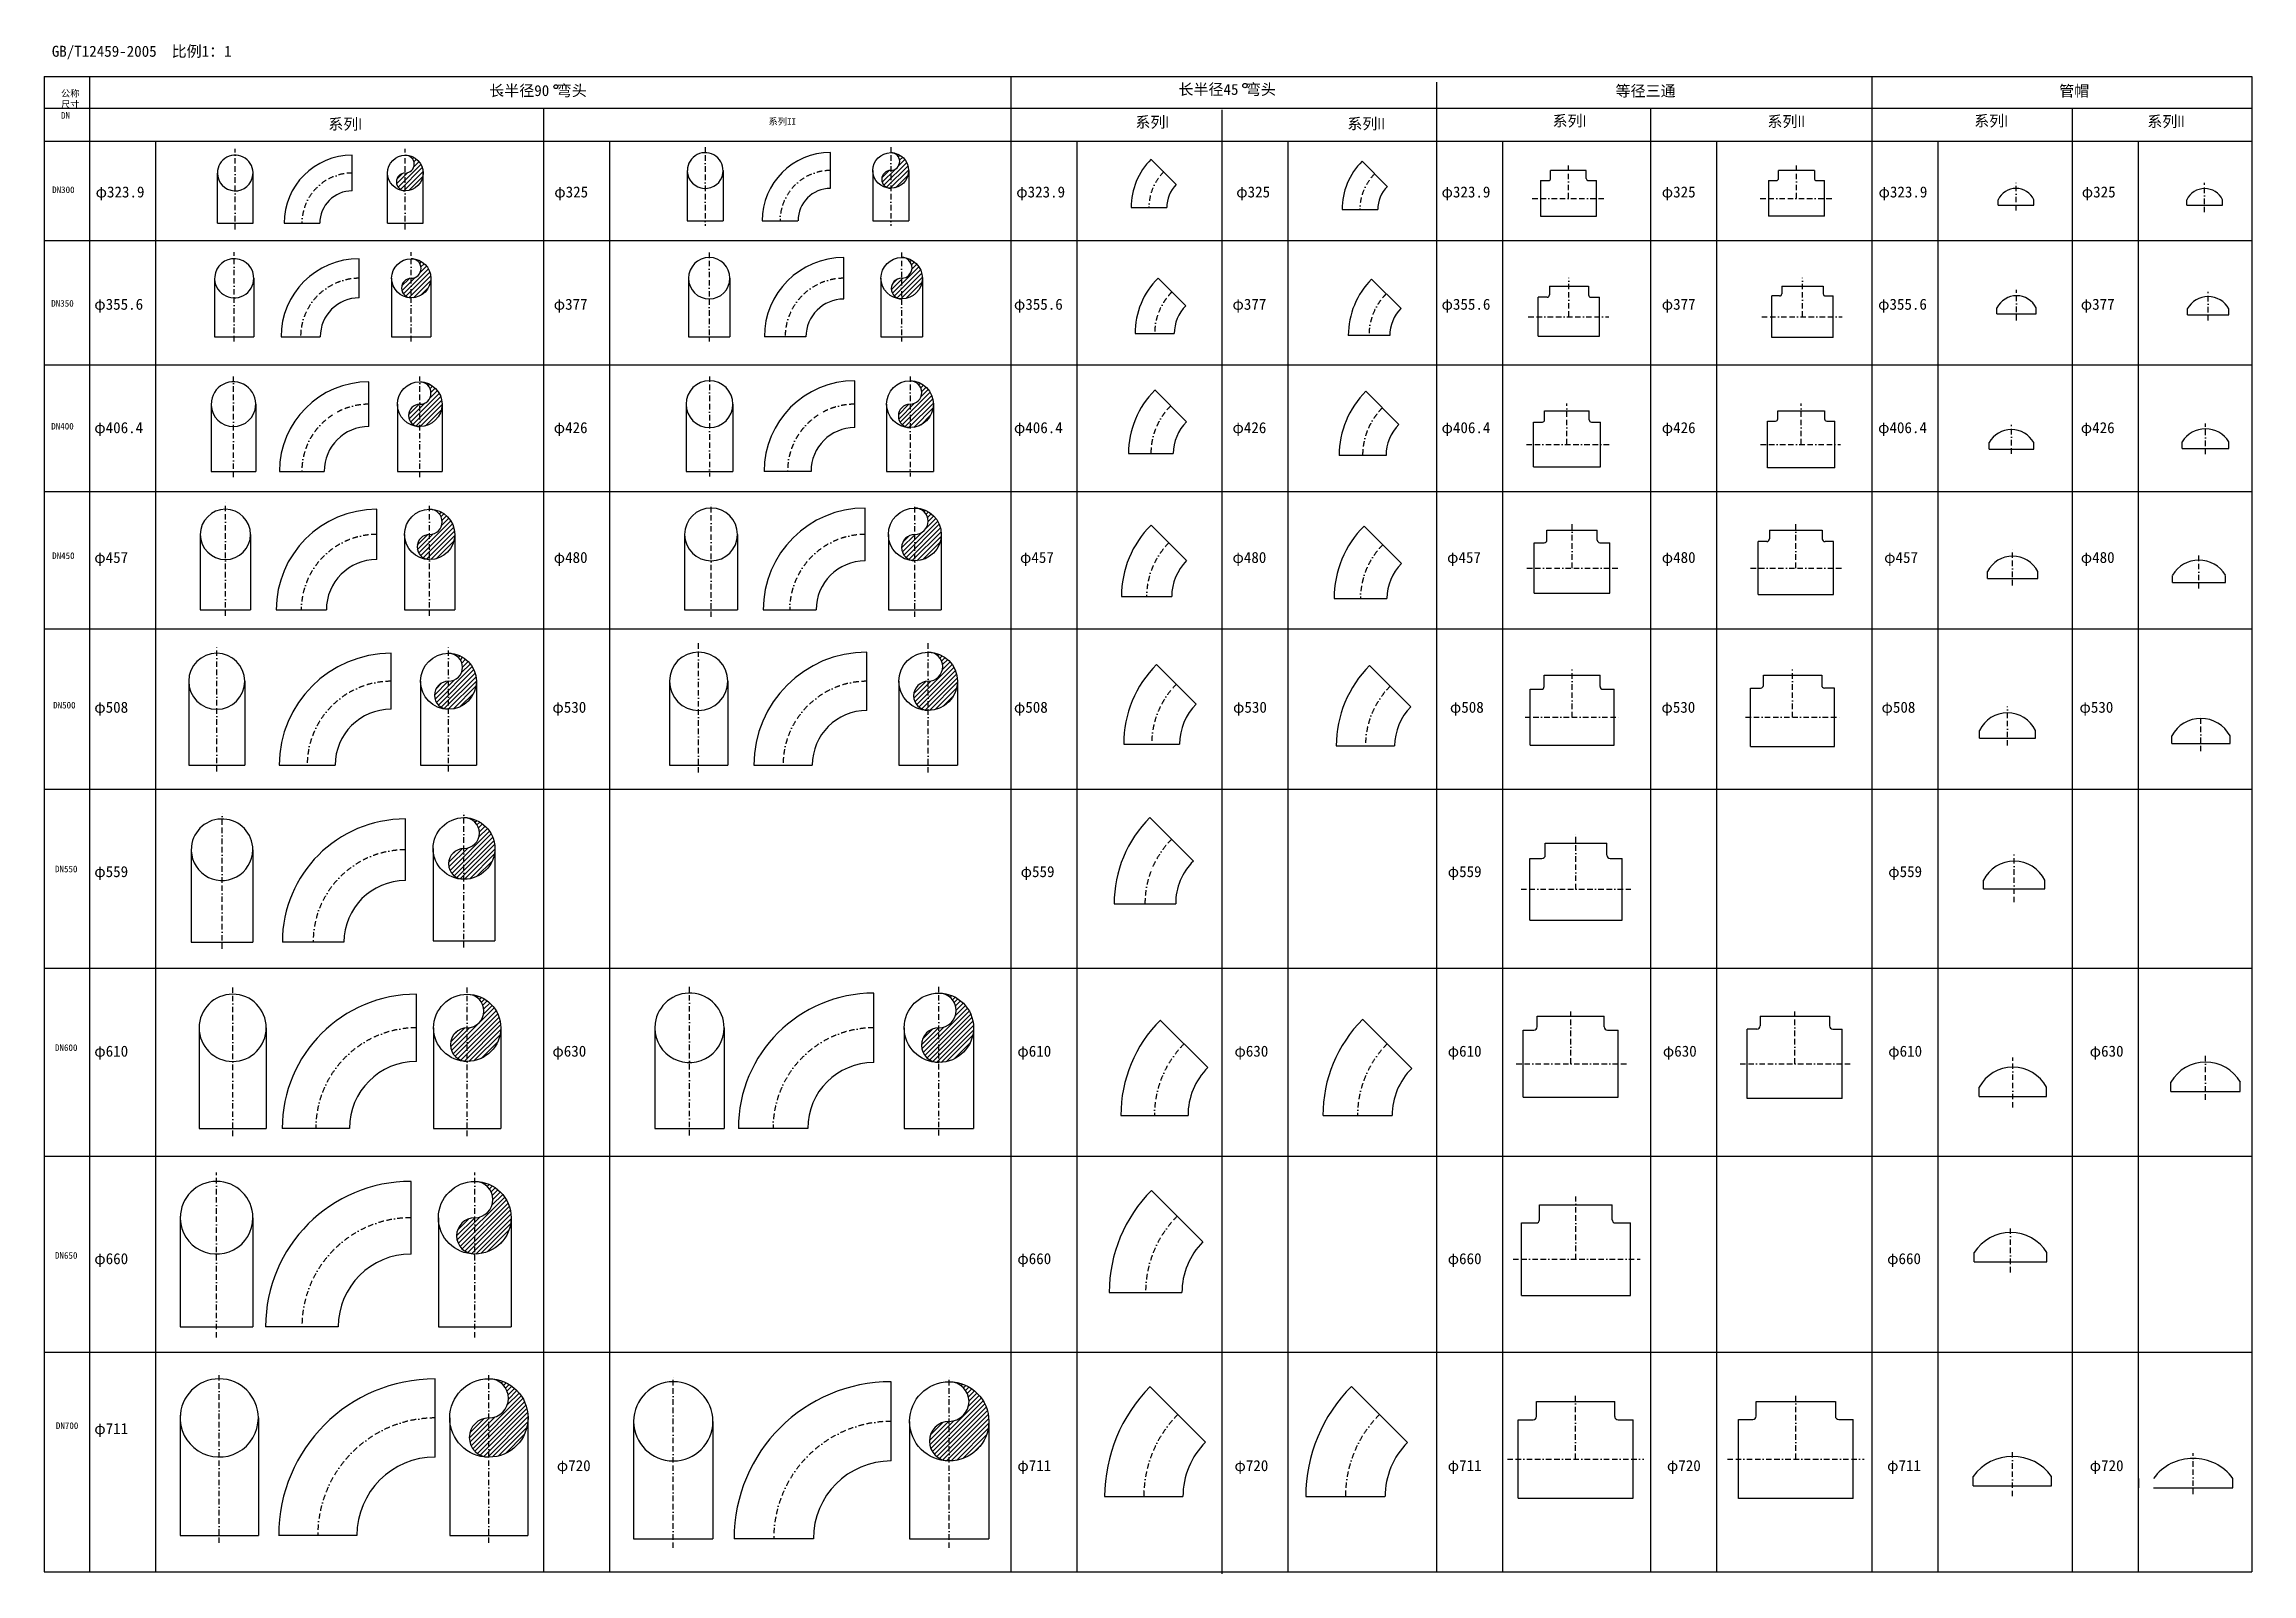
# Model space of a CAD drawing. Header units: inches. Extents: x -2812 to 39570, y -19532 to 26612.
# Drawn here: x 19518 to 39570, y 12716 to 26612 of the extents above; entities that cross this region are included whole.
import ezdxf

# ---------------------------------------------------------------- set-up
doc = ezdxf.new("R2010")
doc.units = ezdxf.units.IN
doc.header["$MEASUREMENT"] = 0
doc.linetypes.add('BORDER2', pattern=[0.875, 0.25, -0.125, 0.25, -0.125, 0, -0.125])
doc.layers.add('图层2', color=3, linetype='BORDER2')

msp = doc.modelspace()

# ---------------------------------------------------------------- texts
at = {"attachment_point": 1}
for s, insert, char_height, width in [('GB/T12459-2005  {\\fSimSun|b0|i0|c134|p54;比例1：1}', (19587, 26597), 100, 2227.39), ('{\\fSimSun|b0|i0|c134|p54;公称尺寸}  DN', (19671, 26194), 60, 241.97), ('{\\fSimSun|b0|i0|c134|p54;\\H1.667x;长半径90 弯头}', (23560, 26240), 60, 1187.21), ('{\\fSimSun|b0|i0|c134|p54;长半径45 弯头}', (29820, 26251), 100, 1122.06), ('{\\fSimSun|b0|i0|c134|p54;\\H1.667x;等径三通}', (33790, 26237), 60, 656.7), ('{\\fSimSun|b0|i0|c134|p54;管帽}', (37820, 26237), 100, 656.7), ('{\\fSimSun|b0|i0|c134|p54;\\H1.667x;系列\\Ftxt.shx|c0;I}', (22098, 25936), 60, 656.7), ('{\\fSimSun|b0|i0|c134|p54;系列}II', (26097, 25939), 60, 656.7), ('{\\fSimSun|b0|i0|c134|p54;\\H1.667x;系列\\Ftxt.shx|c0;I}', (29429, 25954), 60, 656.7), ('{\\fSimSun|b0|i0|c134|p54;\\H1.667x;系列\\Ftxt.shx|c0;II}', (31354, 25939), 60, 656.7), ('{\\fSimSun|b0|i0|c134|p54;\\H1.667x;系列\\Ftxt.shx|c0;I}', (33218, 25965), 60, 656.7), ('{\\fSimSun|b0|i0|c134|p54;\\H1.667x;系列\\Ftxt.shx|c0;II}', (35170, 25960), 60, 656.7), ('{\\fSimSun|b0|i0|c134|p54;\\H1.667x;系列\\Ftxt.shx|c0;I}', (37048, 25965), 60, 656.7), ('{\\fSimSun|b0|i0|c134|p54;\\H1.667x;系列\\Ftxt.shx|c0;II}', (38620, 25960), 60, 656.7), ('DN300', (19590, 25319), 60, 656.7), ('{\\fSimSun|b0|i0|c134|p54;φ323.9}', (19985, 25319), 100, 656.7), ('{\\fSimSun|b0|i0|c134|p54;φ325}', (24151, 25319), 100, 656.7), ('{\\fSimSun|b0|i0|c134|p54;φ323.9}', (28347, 25319), 100, 656.7), ('{\\fSimSun|b0|i0|c134|p54;φ325}', (30345, 25319), 100, 656.7), ('{\\fSimSun|b0|i0|c134|p54;φ323.9}', (32210, 25319), 100, 656.7), ('{\\fSimSun|b0|i0|c134|p54;φ325}', (34210, 25319), 100, 656.7), ('{\\fSimSun|b0|i0|c134|p54;φ323.9}', (36179, 25319), 100, 656.7), ('{\\fSimSun|b0|i0|c134|p54;\\H1.667x;φ325}', (38025, 25319), 60, 656.7), ('DN350', (19582, 24287), 60, 656.7), ('{\\fSimSun|b0|i0|c134|p54;φ355.6}', (19973, 24299), 100, 656.7), ('{\\fSimSun|b0|i0|c134|p54;φ377}', (24146, 24299), 100, 656.7), ('{\\fSimSun|b0|i0|c134|p54;φ355.6}', (28326, 24299), 100, 656.7), ('{\\fSimSun|b0|i0|c134|p54;φ377}', (30311, 24299), 100, 656.7), ('{\\fSimSun|b0|i0|c134|p54;φ355.6}', (32210, 24299), 100, 656.7), ('{\\fSimSun|b0|i0|c134|p54;φ377}', (34210, 24299), 100, 656.7), ('{\\fSimSun|b0|i0|c134|p54;φ355.6}', (36175, 24299), 100, 656.7), ('{\\fSimSun|b0|i0|c134|p54;φ377}', (38016, 24299), 100, 656.7), ('DN400', (19582, 23171), 60, 656.7), ('{\\fSimSun|b0|i0|c134|p54;φ406.4}', (19973, 23178), 100, 656.7), ('{\\fSimSun|b0|i0|c134|p54;φ426}', (24146, 23178), 100, 656.7), ('{\\fSimSun|b0|i0|c134|p54;φ406.4}', (28326, 23178), 100, 656.7), ('{\\fSimSun|b0|i0|c134|p54;φ426}', (30311, 23178), 100, 656.7), ('{\\fSimSun|b0|i0|c134|p54;φ406.4}', (32210, 23178), 100, 656.7), ('{\\fSimSun|b0|i0|c134|p54;φ426}', (34210, 23178), 100, 656.7), ('{\\fSimSun|b0|i0|c134|p54;φ406.4}', (36175, 23178), 100, 656.7), ('{\\fSimSun|b0|i0|c134|p54;φ426}', (38016, 23178), 100, 656.7), ('DN450', (19590, 21995), 60, 656.7), ('{\\fSimSun|b0|i0|c134|p54;φ457}', (19973, 21999), 100, 656.7), ('{\\fSimSun|b0|i0|c134|p54;φ480}', (24146, 21999), 100, 656.7), ('{\\fSimSun|b0|i0|c134|p54;φ457}', (28381, 21999), 100, 656.7), ('{\\fSimSun|b0|i0|c134|p54;φ480}', (30311, 21999), 100, 656.7), ('{\\fSimSun|b0|i0|c134|p54;φ457}', (32260, 21999), 100, 656.7), ('{\\fSimSun|b0|i0|c134|p54;φ480}', (34210, 21999), 100, 656.7), ('{\\fSimSun|b0|i0|c134|p54;φ457}', (36230, 21999), 100, 656.7), ('{\\fSimSun|b0|i0|c134|p54;φ480}', (38016, 21999), 100, 656.7), ('DN500', (19599, 20637), 60, 656.7), ('{\\fSimSun|b0|i0|c134|p54;φ508}', (19973, 20638), 100, 656.7), ('{\\fSimSun|b0|i0|c134|p54;φ530}', (24134, 20638), 100, 656.7), ('{\\fSimSun|b0|i0|c134|p54;φ508}', (28326, 20638), 100, 656.7), ('{\\fSimSun|b0|i0|c134|p54;φ530}', (30316, 20638), 100, 656.7), ('{\\fSimSun|b0|i0|c134|p54;φ508}', (32286, 20638), 100, 656.7), ('{\\fSimSun|b0|i0|c134|p54;φ530}', (34207, 20638), 100, 656.7), ('{\\fSimSun|b0|i0|c134|p54;φ508}', (36206, 20638), 100, 656.7), ('{\\fSimSun|b0|i0|c134|p54;φ530}', (38004, 20638), 100, 656.7), ('DN550', (19616, 19149), 60, 656.7), ('{\\fSimSun|b0|i0|c134|p54;φ559}', (19973, 19145), 100, 656.7), ('{\\fSimSun|b0|i0|c134|p54;φ559}', (28387, 19145), 100, 656.7), ('{\\fSimSun|b0|i0|c134|p54;φ559}', (32266, 19145), 100, 656.7), ('{\\fSimSun|b0|i0|c134|p54;φ559}', (36267, 19145), 100, 656.7), ('DN600', (19616, 17526), 60, 656.7), ('{\\fSimSun|b0|i0|c134|p54;φ610}', (19973, 17514), 100, 656.7), ('{\\fSimSun|b0|i0|c134|p54;φ630}', (24134, 17514), 100, 656.7), ('{\\fSimSun|b0|i0|c134|p54;φ610}', (28357, 17514), 100, 656.7), ('{\\fSimSun|b0|i0|c134|p54;φ630}', (30329, 17514), 100, 656.7), ('{\\fSimSun|b0|i0|c134|p54;φ610}', (32266, 17514), 100, 656.7), ('{\\fSimSun|b0|i0|c134|p54;φ630}', (34220, 17514), 100, 656.7), ('{\\fSimSun|b0|i0|c134|p54;φ610}', (36267, 17514), 100, 656.7), ('{\\fSimSun|b0|i0|c134|p54;φ630}', (38097, 17514), 100, 656.7), ('DN650', (19616, 15638), 60, 656.7), ('{\\fSimSun|b0|i0|c134|p54;φ660}', (19973, 15629), 100, 656.7), ('{\\fSimSun|b0|i0|c134|p54;φ660}', (28357, 15629), 100, 656.7), ('{\\fSimSun|b0|i0|c134|p54;φ660}', (32266, 15629), 100, 656.7), ('{\\fSimSun|b0|i0|c134|p54;φ660}', (36257, 15629), 100, 656.7), ('DN700', (19624, 14092), 60, 656.7), ('{\\fSimSun|b0|i0|c134|p54;φ711}', (19973, 14085), 100, 656.7), ('{\\fSimSun|b0|i0|c134|p54;φ720}', (24174, 13749), 100, 656.7), ('{\\fSimSun|b0|i0|c134|p54;φ711}', (28357, 13749), 100, 656.7), ('{\\fSimSun|b0|i0|c134|p54;φ720}', (30329, 13749), 100, 656.7), ('{\\fSimSun|b0|i0|c134|p54;φ711}', (32266, 13749), 100, 656.7), ('{\\fSimSun|b0|i0|c134|p54;φ720}', (34257, 13749), 100, 656.7), ('{\\fSimSun|b0|i0|c134|p54;φ711}', (36257, 13749), 100, 656.7), ('{\\fSimSun|b0|i0|c134|p54;φ720}', (38097, 13749), 100, 656.7)]:
    msp.add_mtext(s, dxfattribs=dict(at, insert=insert, char_height=char_height, width=width))

# ---------------------------------------------------------------- hatches: boundary and pattern name
h = msp.add_hatch()
h.set_pattern_fill('_USER', color=256, scale=30, angle=45, style=0, pattern_type=0)
h.set_pattern_definition([(45, (20192.325, 29815.286), (-21.2132, 21.2132), [])])
h.paths.add_polyline_path([(22960, 25441, 0.414214), (22798, 25603, -1), (22798, 25441), (22798, 25279, 0.414214)])
h.paths.add_polyline_path([(22798, 25441, 1), (22798, 25279)])
h = msp.add_hatch()
h.set_pattern_fill('_USER', color=256, scale=30, angle=45, style=0, pattern_type=0)
h.set_pattern_definition([(45, (21362.597, 29815.286), (-21.2132, 21.2132), [])])
h.paths.add_polyline_path([(27370, 25464, 0.414214), (27207, 25627, -1), (27207, 25464), (27207, 25302, 0.414214)])
h.paths.add_polyline_path([(27207, 25464, 1), (27207, 25302), (27207, 25302)])
h = msp.add_hatch()
h.set_pattern_fill('_USER', color=256, scale=30, angle=45, style=0, pattern_type=0)
h.set_pattern_definition([(45, (21360.725, 29815.286), (-21.2132, 21.2132), [])])
h.paths.add_polyline_path([(27306, 24674, -1), (27306, 24485), (27306, 24297, 0.414214), (27494, 24485, 0.414214)])
h.paths.add_polyline_path([(27306, 24485, 1), (27306, 24297), (27306, 24297)])
h = msp.add_hatch()
h.set_pattern_fill('_USER', color=256, scale=30, angle=45, style=0, pattern_type=0)
h.set_pattern_definition([(45, (20234.156, 29815.286), (-21.2132, 21.2132), [])])
h.paths.add_polyline_path([(23029, 24485, 0.414214), (22852, 24663, -1), (22852, 24485), (22852, 24307, 0.414214)])
h.paths.add_polyline_path([(22852, 24485, 1), (22852, 24307), (22852, 24307)])
h = msp.add_hatch()
h.set_pattern_fill('_USER', color=256, scale=30, angle=45, style=0, pattern_type=0)
h.set_pattern_definition([(45, (20275.987, 29815.286), (-21.2132, 21.2132), [])])
h.paths.add_polyline_path([(22966, 23540), (22961, 23539, -0.850846), (22929, 23341), (22929, 23137, 0.414214), (23133, 23341, 0.362139)])
h.paths.add_polyline_path([(22929, 23341, 1), (22929, 23137)])
h = msp.add_hatch()
h.set_pattern_fill('_USER', color=256, scale=30, angle=45, style=0, pattern_type=0)
h.set_pattern_definition([(45, (21245.69, 29815.286), (-21.2132, 21.2132), [])])
h.paths.add_polyline_path([(27414, 23551), (27414, 23549, -0.857069), (27382, 23341), (27382, 23128, 0.414214), (27595, 23341, 0.370418)])
h.paths.add_polyline_path([(27382, 23341, 1), (27382, 23128)])
h = msp.add_hatch()
h.set_pattern_fill('_USER', color=256, scale=30, angle=45, style=0, pattern_type=0)
h.set_pattern_definition([(45, (20223.698, 29815.286), (-21.2132, 21.2132), [])])
h.paths.add_polyline_path([(23248, 22158, 0.414214), (23019, 22386, -1), (23019, 22158), (23019, 21929, 0.414214)])
h.paths.add_polyline_path([(23019, 22158, 1), (23019, 21929)])
h = msp.add_hatch()
h.set_pattern_fill('_USER', color=256, scale=30, angle=45, style=0, pattern_type=0)
h.set_pattern_definition([(45, (21339.81, 29815.286), (-21.2132, 21.2132), [])])
h.paths.add_polyline_path([(27666, 22158, 0.414214), (27426, 22398, -1), (27426, 22158), (27426, 21918, 0.414214)])
h.paths.add_polyline_path([(27426, 22158, 1), (27426, 21918)])
h = msp.add_hatch()
h.set_pattern_fill('_USER', color=256, scale=30, angle=45, style=0, pattern_type=0)
h.set_pattern_definition([(45, (20087.747, 29815.286), (-21.2132, 21.2132), [])])
h.paths.add_polyline_path([(23444, 20824, 0.294626), (23294, 21056), (23262, 21056, -0.735356), (23190, 20824), (23190, 20570, 0.414214)])
h.paths.add_polyline_path([(23190, 20824, 1), (23190, 20570)])
h = msp.add_hatch()
h.set_pattern_fill('_USER', color=256, scale=30, angle=45, style=0, pattern_type=0)
h.set_pattern_definition([(45, (21287.52, 29815.286), (-21.2132, 21.2132), [])])
h.paths.add_polyline_path([(27812, 20824, 0.414214), (27547, 21089, -1), (27547, 20824), (27547, 20559, 0.414214)])
h.paths.add_polyline_path([(27547, 20824, 1), (27547, 20559)])
h = msp.add_hatch()
h.set_pattern_fill('_USER', color=256, scale=30, angle=45, style=0, pattern_type=0)
h.set_pattern_definition([(45, (20133.673, 29653.667), (-21.2132, 21.2132), [])])
h.paths.add_polyline_path([(23404, 19575), (23395, 19569, -0.786752), (23331, 19305), (23331, 19025, 0.414214), (23611, 19305, 0.338727)])
h.paths.add_polyline_path([(23331, 19305, 1), (23331, 19025), (23331, 19025)])
h = msp.add_hatch()
h.set_pattern_fill('_USER', color=256, scale=30, angle=45, style=0, pattern_type=0)
h.set_pattern_definition([(45, (19869.224, 29478.64), (-21.2132, 21.2132), [])])
h.paths.add_polyline_path([(23665, 17676, 0.414214), (23360, 17981, -1), (23360, 17676), (23360, 17371, 0.414214)])
h.paths.add_polyline_path([(23360, 17676, 1), (23360, 17371)])
h = msp.add_hatch()
h.set_pattern_fill('_USER', color=256, scale=30, angle=45, style=0, pattern_type=0)
h.set_pattern_definition([(45, (20477.73, 29478.64), (-21.213203, 21.213203), [])])
h.paths.add_polyline_path([(27959, 17676, 0.414214), (27644, 17991, -1), (27644, 17676), (27644, 17361, 0.414214)])
h.paths.add_polyline_path([(27644, 17676, 1), (27644, 17361)])
h = msp.add_hatch()
h.set_pattern_fill('_USER', color=256, scale=30, angle=45, style=0, pattern_type=0)
h.set_pattern_definition([(45, (19780.943, 29359.11), (-21.213203, 21.213203), [])])
h.paths.add_polyline_path([(23429, 16281, -1), (23429, 15951), (23429, 15621, 0.414214), (23759, 15951, 0.414214)])
h.paths.add_polyline_path([(23429, 15951, 1), (23429, 15621)])
h = msp.add_hatch()
h.set_pattern_fill('_USER', color=256, scale=30, angle=45, style=0, pattern_type=0)
h.set_pattern_definition([(45, (19933.145, 29382.04), (-21.213203, 21.213203), [])])
h.paths.add_polyline_path([(23557, 14132, 1), (23557, 13776), (23557, 13776)])
h.paths.add_polyline_path([(23912, 14132, 0.337673), (23651, 14475), (23644, 14464, -0.770831), (23557, 14132), (23557, 13776, 0.414214)])
h = msp.add_hatch()
h.set_pattern_fill('_USER', color=256, scale=30, angle=45, style=0, pattern_type=0)
h.set_pattern_definition([(45, (20538.963, 29350.74), (-21.213203, 21.213203), [])])
h.paths.add_polyline_path([(28098, 14101, 0.381852), (27778, 14458), (27778, 14456, -0.893426), (27738, 14101), (27738, 13741, 0.414214)])
h.paths.add_polyline_path([(27738, 14101, 1), (27738, 13741)])

# ---------------------------------------------------------------- linework, layer by layer
for p, q in [((19518, 26317), (39570, 26317)), ((19518, 26317), (19518, 12733)), ((19928, 26317), (19928, 12733)), ((28298, 26317), (28298, 12733)), ((36119, 26317), (36119, 12733)), ((39570, 26317), (39570, 12733)), ((32164, 26266), (32164, 12733)), ((19518, 26031), (39570, 26031)), ((24053, 26031), (24053, 12733)), ((30215, 26014), (30215, 12716)), ((34107, 26031), (34107, 12733)), ((37937, 26031), (37937, 12733)), ((19518, 25731), (39570, 25731)), ((20528, 25731), (20528, 12733)), ((24653, 25731), (24653, 12733)), ((28898, 25731), (28898, 12733)), ((30815, 25731), (30815, 12733)), ((32764, 25731), (32764, 12733)), ((34707, 25731), (34707, 12733)), ((36719, 25731), (36719, 12733)), ((38537, 25731), (38537, 12733)), ((22316, 25279), (22316, 25603)), ((26659, 25302), (26659, 25627)), ((29801, 25336), (29572, 25565)), ((31717, 25319), (31488, 25549)), ((21091, 24984), (21091, 25441)), ((21415, 24984), (21415, 25441)), ((22636, 24984), (22636, 25441)), ((22960, 24984), (22960, 25441)), ((25359, 25464), (25359, 25007)), ((25684, 25464), (25684, 25007)), ((27045, 25464), (27045, 25007)), ((27370, 25464), (27370, 25007)), ((33109, 25372), (33181, 25372)), ((33109, 25372), (33109, 25048)), ((33525, 25464), (33201, 25464)), ((33201, 25392), (33201, 25464)), ((33525, 25392), (33525, 25464)), ((33545, 25372), (33617, 25372)), ((33617, 25048), (33617, 25372)), ((35179, 25373), (35179, 25048)), ((35179, 25373), (35251, 25373)), ((35596, 25464), (35271, 25464)), ((35271, 25393), (35271, 25464)), ((35596, 25464), (35596, 25393)), ((35616, 25373), (35687, 25373)), ((35687, 25048), (35687, 25373)), ((29390, 25127), (29714, 25127)), ((31306, 25109), (31631, 25109)), ((37266, 25148), (37266, 25198)), ((37266, 25148), (37589, 25148)), ((37589, 25148), (37589, 25198)), ((38979, 25148), (38979, 25198)), ((38979, 25148), (39304, 25148)), ((39304, 25148), (39304, 25198)), ((21091, 24984), (21415, 24984)), ((21697, 24984), (22021, 24984)), ((22636, 24984), (22960, 24984)), ((25359, 25007), (25684, 25007)), ((26039, 25007), (26364, 25007)), ((27045, 25007), (27370, 25007)), ((33109, 25048), (33617, 25048)), ((35687, 25048), (35179, 25048)), ((19518, 24827), (39570, 24827)), ((26781, 24297), (26781, 24674)), ((21066, 24485), (21066, 23952)), ((21421, 24485), (21421, 23952)), ((22380, 24307), (22380, 24663)), ((22674, 24485), (22674, 23952)), ((23029, 24485), (23029, 23952)), ((25370, 24485), (25370, 23952)), ((25747, 24485), (25747, 23952)), ((27117, 24485), (27117, 23952)), ((27494, 24485), (27494, 23952)), ((29887, 24235), (29636, 24487)), ((31842, 24210), (31575, 24477)), ((33088, 23958), (33088, 24313)), ((33170, 24313), (33088, 24313)), ((33190, 24414), (33545, 24414)), ((33190, 24414), (33190, 24333)), ((33545, 24414), (33545, 24333)), ((33565, 24313), (33646, 24313)), ((33646, 23958), (33646, 24313)), ((35209, 23947), (35209, 24324)), ((35280, 24324), (35209, 24324)), ((35300, 24414), (35677, 24414)), ((35300, 24414), (35300, 24344)), ((35677, 24414), (35677, 24344)), ((35697, 24324), (35767, 24324)), ((35767, 23947), (35767, 24324)), ((37255, 24161), (37255, 24216)), ((37255, 24161), (37611, 24161)), ((37611, 24161), (37611, 24216)), ((38984, 24153), (38984, 24208)), ((38984, 24153), (39361, 24153)), ((39361, 24153), (39361, 24208)), ((21066, 23952), (21421, 23952)), ((21669, 23952), (22025, 23952)), ((22674, 23952), (23029, 23952)), ((25370, 23952), (25747, 23952)), ((26437, 23952), (26060, 23952)), ((27117, 23952), (27494, 23952)), ((29427, 23982), (29782, 23982)), ((31740, 23965), (31363, 23965)), ((33088, 23958), (33646, 23958)), ((35767, 23947), (35209, 23947)), ((19518, 23699), (39570, 23699)), ((22468, 23137), (22468, 23544)), ((26880, 23128), (26880, 23554)), ((29893, 23182), (29605, 23470)), ((21034, 23341), (21034, 22731)), ((21440, 23341), (21440, 22731)), ((22726, 23341), (22726, 22731)), ((23133, 23341), (23133, 22731)), ((25348, 23341), (25348, 22731)), ((25774, 23341), (25774, 22731)), ((27169, 23341), (27169, 22731)), ((27595, 23341), (27595, 22731)), ((31823, 23158), (31522, 23459)), ((33146, 23280), (33552, 23280)), ((33146, 23199), (33146, 23280)), ((33552, 23199), (33552, 23280)), ((35263, 23280), (35689, 23280)), ((35263, 23208), (35263, 23280)), ((35689, 23280), (35689, 23208)), ((33044, 22772), (33044, 23179)), ((33044, 23179), (33126, 23179)), ((33572, 23179), (33654, 23179)), ((33654, 22772), (33654, 23179)), ((35171, 22762), (35171, 23188)), ((35171, 23188), (35243, 23188)), ((35709, 23188), (35781, 23188)), ((35781, 22762), (35781, 23188)), ((29366, 22892), (29773, 22892)), ((31706, 22875), (31280, 22875)), ((37183, 22932), (37183, 22992)), ((37183, 22932), (37589, 22932)), ((37589, 22932), (37589, 22992)), ((38936, 22939), (38936, 22999)), ((38936, 22939), (39362, 22939)), ((39362, 22939), (39362, 22999)), ((21034, 22731), (21440, 22731)), ((21655, 22731), (22061, 22731)), ((22726, 22731), (23133, 22731)), ((25348, 22731), (25774, 22731)), ((26483, 22731), (26057, 22731)), ((27169, 22731), (27595, 22731)), ((33044, 22772), (33654, 22772)), ((35781, 22762), (35171, 22762)), ((19518, 22547), (39570, 22547)), ((22539, 21929), (22539, 22386)), ((26975, 21918), (26975, 22398)), ((20936, 22158), (20936, 21472)), ((21393, 22158), (21393, 21472)), ((22791, 22158), (22791, 21472)), ((23248, 22158), (23248, 21472)), ((25335, 22158), (25335, 21472)), ((25815, 22158), (25815, 21472)), ((27186, 22158), (27186, 21472)), ((27666, 22158), (27666, 21472)), ((29894, 21920), (29571, 22243)), ((31845, 21894), (31506, 22234)), ((33052, 21625), (33052, 22082)), ((33052, 22082), (33142, 22082)), ((33167, 22196), (33624, 22196)), ((33167, 22107), (33167, 22196)), ((33624, 22107), (33624, 22196)), ((33649, 22082), (33738, 22082)), ((33738, 21625), (33738, 22082)), ((35085, 21613), (35085, 22093)), ((35163, 22093), (35085, 22093)), ((35188, 22196), (35668, 22196)), ((35188, 22196), (35188, 22118)), ((35668, 22196), (35668, 22118)), ((35771, 22093), (35693, 22093)), ((35771, 21613), (35771, 22093)), ((37168, 21757), (37168, 21822)), ((37168, 21757), (37625, 21757)), ((37625, 21757), (37625, 21822)), ((38849, 21721), (38849, 21786)), ((38849, 21721), (39329, 21721)), ((39329, 21721), (39329, 21786)), ((20936, 21472), (21393, 21472)), ((21625, 21472), (22082, 21472)), ((22791, 21472), (23248, 21472)), ((25335, 21472), (25815, 21472)), ((26049, 21472), (26529, 21472)), ((27186, 21472), (27666, 21472)), ((29302, 21593), (29759, 21593)), ((31234, 21576), (31714, 21576)), ((33052, 21625), (33738, 21625)), ((35085, 21613), (35771, 21613)), ((19518, 21300), (39570, 21300)), ((22669, 20570), (22669, 21078)), ((26991, 20559), (26991, 21089)), ((29981, 20617), (29622, 20977)), ((31931, 20593), (31556, 20967)), ((33142, 20878), (33650, 20878)), ((33142, 20776), (33142, 20878)), ((33650, 20776), (33650, 20878)), ((35133, 20878), (35663, 20878)), ((35133, 20787), (35133, 20878)), ((35663, 20878), (35663, 20787)), ((20831, 20824), (20831, 20062)), ((21339, 20824), (21339, 20062)), ((22936, 20824), (22936, 20062)), ((23444, 20824), (23444, 20062)), ((25197, 20824), (25197, 20062)), ((25727, 20824), (25727, 20062)), ((27282, 20824), (27282, 20062)), ((27812, 20824), (27812, 20062)), ((33015, 20243), (33015, 20751)), ((33015, 20751), (33117, 20751)), ((33675, 20751), (33777, 20751)), ((33777, 20243), (33777, 20751)), ((35017, 20232), (35017, 20762)), ((35017, 20762), (35108, 20762)), ((35779, 20762), (35688, 20762)), ((35779, 20232), (35779, 20762)), ((29323, 20254), (29831, 20254)), ((37096, 20308), (37096, 20378)), ((37096, 20308), (37604, 20308)), ((37604, 20308), (37604, 20378)), ((38842, 20258), (38842, 20328)), ((38842, 20258), (39372, 20258)), ((39372, 20258), (39372, 20328)), ((20831, 20062), (21339, 20062)), ((21653, 20062), (22161, 20062)), ((22936, 20062), (23444, 20062)), ((25197, 20062), (25727, 20062)), ((25964, 20062), (26494, 20062)), ((27282, 20062), (27812, 20062)), ((31254, 20237), (31784, 20237)), ((33015, 20243), (33777, 20243)), ((35017, 20232), (35779, 20232)), ((19518, 19844), (39570, 19844)), ((22799, 19014), (22799, 19573)), ((29956, 19190), (29561, 19586)), ((20854, 19293), (20854, 18455)), ((21413, 19293), (21413, 18455)), ((23052, 19305), (23052, 18467)), ((23611, 19305), (23611, 18467)), ((33152, 19244), (33152, 19354)), ((33152, 19354), (33711, 19354)), ((33711, 19244), (33711, 19354)), ((33012, 18655), (33012, 19214)), ((33012, 19214), (33122, 19214)), ((33741, 19214), (33850, 19214)), ((33850, 18655), (33850, 19214)), ((37131, 18937), (37131, 19017)), ((37131, 18937), (37690, 18937)), ((37690, 18937), (37690, 19017)), ((29237, 18803), (29796, 18803)), ((33012, 18655), (33850, 18655)), ((20854, 18455), (21413, 18455)), ((22241, 18455), (21682, 18455)), ((23052, 18467), (23611, 18467)), ((19518, 18219), (39570, 18219)), ((22899, 17371), (22899, 17981)), ((27052, 17361), (27052, 17991)), ((20925, 17676), (20925, 16762)), ((21535, 17676), (21535, 16762)), ((23055, 17676), (23055, 16762)), ((23665, 17676), (23665, 16762)), ((25064, 17676), (25064, 16762)), ((25694, 17676), (25694, 16762)), ((27329, 17676), (27329, 16762)), ((27959, 17676), (27959, 16762)), ((30087, 17314), (29655, 17746)), ((31940, 17307), (31494, 17753)), ((32951, 17045), (32951, 17655)), ((32951, 17655), (33048, 17655)), ((33078, 17685), (33078, 17782)), ((33078, 17782), (33688, 17782)), ((33688, 17685), (33688, 17782)), ((33718, 17655), (33815, 17655)), ((33815, 17045), (33815, 17655)), ((34986, 17035), (34986, 17665)), ((35073, 17665), (34986, 17665)), ((35103, 17782), (35733, 17782)), ((35103, 17782), (35103, 17695)), ((35733, 17782), (35733, 17695)), ((35763, 17665), (35850, 17665)), ((35850, 17035), (35850, 17665)), ((32951, 17045), (33815, 17045)), ((37094, 17052), (37094, 17137)), ((37094, 17052), (37704, 17052)), ((37704, 17052), (37704, 17137)), ((38835, 17097), (38835, 17182)), ((38835, 17097), (39465, 17097)), ((39465, 17097), (39465, 17182)), ((29297, 16880), (29907, 16880)), ((31134, 16880), (31762, 16880)), ((35850, 17035), (34986, 17035)), ((20925, 16762), (21535, 16762)), ((22290, 16762), (21680, 16762)), ((23055, 16762), (23665, 16762)), ((25064, 16762), (25694, 16762)), ((26453, 16762), (25823, 16762)), ((27329, 16762), (27959, 16762)), ((19518, 16509), (39570, 16509)), ((22850, 15621), (22850, 16281)), ((30043, 15732), (29576, 16198)), ((33100, 15933), (33100, 16068)), ((33100, 16068), (33760, 16068)), ((33760, 15933), (33760, 16068)), ((20754, 15951), (20754, 14960)), ((21414, 15951), (21414, 14960)), ((23099, 15951), (23099, 14960)), ((23759, 15951), (23759, 14960)), ((32935, 15243), (32935, 15903)), ((32935, 15903), (33070, 15903)), ((33790, 15903), (33925, 15903)), ((33925, 15243), (33925, 15903)), ((37049, 15551), (37049, 15636)), ((37049, 15551), (37709, 15551)), ((37709, 15551), (37709, 15636)), ((29192, 15272), (29852, 15272)), ((32935, 15243), (33925, 15243)), ((20754, 14960), (21414, 14960)), ((22189, 14960), (21529, 14960)), ((23099, 14960), (23759, 14960)), ((19518, 14731), (39570, 14731)), ((23070, 13776), (23070, 14487)), ((27211, 13741), (27211, 14461)), ((30066, 13913), (29564, 14416)), ((31900, 13910), (31391, 14419)), ((33072, 14145), (33072, 14280)), ((33072, 14280), (33783, 14280)), ((33783, 14145), (33783, 14280)), ((35067, 14280), (35787, 14280)), ((35067, 14149), (35067, 14280)), ((35787, 14280), (35787, 14149)), ((20752, 14132), (20752, 13065)), ((21463, 14132), (21463, 13065)), ((23201, 14132), (23201, 13065)), ((23912, 14132), (23912, 13065)), ((24872, 14101), (24872, 13034)), ((25592, 14101), (25592, 13034)), ((27378, 14101), (27378, 13034)), ((28098, 14101), (28098, 13034)), ((32907, 13404), (32907, 14115)), ((32907, 14115), (33042, 14115)), ((33813, 14115), (33949, 14115)), ((33949, 13404), (33949, 14115)), ((34906, 13399), (34906, 14119)), ((34906, 14119), (35037, 14119)), ((35817, 14119), (35948, 14119)), ((35948, 13399), (35948, 14119)), ((37040, 13516), (37040, 13601)), ((37040, 13516), (37751, 13516)), ((37751, 13516), (37751, 13601)), ((38543, 13498), (38543, 13583)), ((38677, 13498), (39397, 13498)), ((39397, 13498), (39397, 13583)), ((29150, 13417), (29861, 13417)), ((30976, 13417), (31696, 13417)), ((32907, 13404), (33949, 13404)), ((35948, 13399), (34906, 13399)), ((20752, 13065), (21463, 13065)), ((22358, 13065), (21647, 13065)), ((23201, 13065), (23912, 13065)), ((24872, 13034), (25592, 13034)), ((26504, 13034), (25784, 13034)), ((27378, 13034), (28098, 13034)), ((19518, 12733), (39570, 12733))]:
    msp.add_line(p, q)
for centre, radius in [((23672, 26168), 5.2), ((24165, 26225), 17.2), ((30424, 26235), 19.8), ((22798, 25441), 162), ((27207, 25464), 162), ((27306, 24485), 188), ((22852, 24485), 178), ((22929, 23341), 203), ((27382, 23341), 213), ((23019, 22158), 228), ((27426, 22158), 240), ((23190, 20824), 254), ((27547, 20824), 265), ((23331, 19305), 280), ((23360, 17676), 305), ((27644, 17676), 315), ((23429, 15951), 330), ((23557, 14132), 356), ((27738, 14101), 360)]:
    msp.add_circle(centre, radius)
for centre, radius, start, end in [((21253, 25441), 162, 354.0704, 180), ((22316, 24984), 619, 90, 180), ((22798, 25522), 81, 270, 90), ((25522, 25464), 162, 349.939, 180), ((26659, 25007), 620, 90, 180), ((27207, 25546), 81.2, 270, 90), ((30011, 25127), 621, 135, 180), ((31927, 25109), 621, 135, 180), ((21253, 25441), 162, 180, 354.0704), ((22316, 24984), 295, 90, 180), ((22798, 25360), 81, 90, 270), ((25522, 25464), 163, 183.6466, 349.939), ((26659, 25007), 294, 90, 180), ((27207, 25383), 81.2, 90, 270), ((30011, 25127), 297, 135, 180), ((31927, 25109), 296, 135, 180), ((33181, 25392), 20, 270, 0), ((33545, 25392), 20, 180, 270), ((35251, 25393), 20, 270, 0), ((35616, 25393), 20, 180, 270), ((37428, 25121), 180, 25.5926, 154.4074), ((39141, 25120), 180, 25.7676, 154.2324), ((25558, 24485), 188, 0, 180), ((26781, 23952), 722, 90, 180), ((27306, 24580), 94.2, 270, 90), ((21244, 24485), 178, 175.1005, 0), ((21244, 24485), 178, 356.9708, 175.1005), ((22380, 23952), 711, 90, 180), ((22852, 24396), 88.9, 90, 270), ((22852, 24574), 88.9, 270, 90), ((25558, 24485), 188, 180, 0), ((27306, 24391), 94.2, 90, 270), ((30140, 23982), 714, 135, 180), ((32087, 23965), 724, 135, 180), ((22380, 23952), 355, 90, 180), ((26781, 23952), 344, 90, 180), ((33170, 24333), 20, 270, 0), ((33565, 24333), 20, 180, 270), ((35280, 24344), 20, 270, 0), ((35697, 24344), 20, 180, 270), ((37433, 24127), 199, 26.5121, 153.4879), ((39172, 24101), 217, 29.4682, 150.5318), ((30140, 23982), 358, 135, 180), ((32087, 23965), 347, 135, 180), ((21237, 23341), 203, 345.6818, 171.4594), ((22468, 22731), 813, 90, 180), ((22929, 23442), 102, 270, 90), ((25561, 23341), 213, 360, 180), ((26880, 22731), 823, 90, 180), ((27382, 23447), 106, 270, 90), ((30183, 22892), 816, 135, 180), ((21237, 23341), 203, 171.4594, 345.6818), ((22929, 23239), 102, 90, 270), ((25561, 23341), 213, 180, 0), ((25561, 23341), 213, 165.9983, 166.7478), ((27382, 23234), 106, 90, 270), ((32106, 22875), 826, 135, 180), ((22468, 22731), 407, 90, 180), ((26880, 22731), 397, 90, 180), ((30183, 22892), 410, 135, 180), ((32106, 22875), 400, 135, 180), ((33126, 23199), 20, 270, 0), ((33572, 23199), 20, 180, 270), ((35243, 23208), 20, 270, 0), ((35709, 23208), 20, 180, 270), ((37386, 22876), 234, 29.7118, 150.2882), ((39149, 22866), 251, 32.0279, 147.9721), ((21164, 22158), 228, 0, 180), ((22539, 21472), 914, 90, 180), ((23019, 22272), 114, 270, 90), ((25575, 22158), 240, 0, 180), ((26975, 21472), 926, 90, 180), ((27426, 22278), 120, 270, 90), ((21164, 22158), 228, 180, 0), ((23019, 22044), 114, 90, 270), ((25575, 22158), 240, 180, 360), ((27426, 22038), 120, 90, 270), ((30221, 21593), 919, 135, 180), ((32164, 21576), 930, 135, 180), ((33142, 22107), 25, 270, 0), ((33649, 22107), 25, 180, 270), ((35163, 22118), 25, 270, 0), ((35693, 22118), 25, 180, 270), ((22539, 21472), 458, 90, 180), ((26975, 21472), 446, 90, 180), ((30221, 21593), 462, 135, 180), ((30221, 21593), 462, 135, 180), ((32164, 21576), 450, 135, 180), ((37397, 21702), 258, 27.7412, 152.2588), ((39089, 21647), 278, 30.2022, 149.7978), ((21085, 20824), 254, 360, 180), ((22669, 20062), 1016, 90, 180), ((23190, 20951), 127, 270, 90), ((25462, 20824), 265, 0, 180), ((26991, 20062), 1027, 90, 180), ((27547, 20957), 132, 270, 90), ((30345, 20254), 1022, 135, 180), ((32287, 20237), 1033, 135, 180), ((21085, 20824), 254, 180, 0), ((23190, 20697), 127, 90, 270), ((25462, 20824), 265, 180, 0), ((27547, 20692), 132, 90, 270), ((33117, 20776), 25, 270, 0), ((33675, 20776), 25, 180, 270), ((35108, 20787), 25, 270, 0), ((35688, 20787), 25, 180, 270), ((22669, 20062), 508, 90, 180), ((26991, 20062), 497, 90, 180), ((30345, 20254), 514, 135, 180), ((32287, 20237), 503, 135, 180), ((37350, 20255), 282, 25.9082, 154.0918), ((39107, 20187), 300, 28.0725, 151.9275), ((21133, 19293), 280, 360, 173.7669), ((22799, 18455), 1118, 90, 180), ((23331, 19445), 140, 270, 90), ((30344, 18803), 1108, 135, 180), ((21133, 19293), 279, 173.7669, 0), ((23331, 19165), 140, 90, 270), ((30344, 18803), 549, 135, 180), ((33122, 19244), 30, 270, 0), ((33741, 19244), 30, 180, 270), ((37411, 18879), 311, 26.1921, 153.8079), ((22799, 18455), 558, 90, 180), ((21230, 17676), 305, 0, 180), ((22899, 16762), 1219, 90, 180), ((23360, 17828), 152, 270, 90), ((25379, 17676), 315, 0, 172.3983), ((27052, 16762), 1229, 90, 180), ((27644, 17833), 158, 270, 90), ((21230, 17676), 305, 180, 360), ((23360, 17523), 152, 90, 270), ((25379, 17676), 315, 172.3983, 0), ((27644, 17518), 158, 90, 270), ((30522, 16880), 1225, 135, 180), ((32367, 16880), 1235, 135, 180), ((33048, 17685), 30, 270, 0), ((33718, 17685), 30, 180, 270), ((35073, 17695), 30, 270, 0), ((35763, 17695), 30, 180, 270), ((22899, 16762), 609, 90, 180), ((27052, 16762), 599, 90, 180), ((30522, 16880), 615, 135, 180), ((32367, 16880), 605, 135, 180), ((37399, 16972), 347, 28.3491, 151.6509), ((39150, 17001), 364, 29.9633, 150.0367), ((21084, 15951), 330, 0, 180), ((22850, 14960), 1321, 90, 180), ((23429, 16116), 165, 270, 90), ((30502, 15272), 1310, 135, 180), ((21084, 15951), 330, 173.8691, 360), ((23429, 15786), 165, 90, 270), ((33070, 15933), 30, 270, 0), ((33790, 15933), 30, 180, 270), ((30502, 15272), 650, 135, 180), ((37379, 15427), 390, 32.2452, 147.7548), ((22850, 14960), 661, 90, 180), ((21108, 14132), 355, 0, 180), ((23070, 13065), 1422, 90, 180), ((23557, 14310), 178, 270, 90), ((25232, 14101), 360, 360, 180), ((27211, 13034), 1427, 90, 180), ((27738, 14281), 180, 270, 90), ((30563, 13417), 1413, 135, 180), ((32394, 13417), 1417, 135, 180), ((21108, 14132), 355, 175.8788, 0), ((23557, 13954), 178, 90, 270), ((25232, 14101), 360, 180, 0), ((27738, 13921), 180, 90, 270), ((33042, 14145), 30, 270, 0), ((33813, 14145), 30, 180, 270), ((35037, 14149), 30, 270, 0), ((35817, 14149), 30, 180, 270), ((30563, 13417), 702, 135, 180), ((32394, 13417), 697, 135, 180), ((23070, 13065), 712, 90, 180), ((27211, 13034), 707, 90, 180), ((37395, 13344), 439, 35.876, 144.124), ((39037, 13318), 447, 36.3617, 143.6383)]:
    msp.add_arc(centre, radius, start, end)
at = {"layer": '图层2', "linetype": 'BORDER2', "ltscale": 200}
for p, q in [((25522, 25677), (25522, 24962)), ((27207, 25677), (27207, 24962)), ((21253, 24927), (21253, 25662)), ((22798, 24927), (22798, 25662)), ((33363, 25210), (33363, 25527)), ((35433, 25210), (35433, 25527)), ((37428, 25100), (37428, 25351)), ((39141, 25084), (39141, 25351)), ((33034, 25210), (33703, 25210)), ((35104, 25210), (35773, 25210)), ((21244, 23912), (21244, 24723)), ((22852, 23912), (22852, 24723)), ((25558, 24719), (25558, 23912)), ((27306, 24719), (27306, 23912)), ((33367, 24135), (33367, 24489)), ((35488, 24135), (35488, 24489)), ((37433, 24102), (37433, 24379)), ((39172, 24100), (39172, 24362)), ((32998, 24135), (33729, 24135)), ((35119, 24135), (35850, 24135)), ((21237, 22678), (21237, 23593)), ((22929, 22678), (22929, 23593)), ((25561, 23594), (25561, 22684)), ((27382, 23594), (27382, 22684)), ((33349, 22975), (33349, 23346)), ((35476, 22975), (35476, 23346)), ((37386, 22891), (37386, 23153)), ((39149, 22886), (39149, 23165)), ((32981, 22975), (33733, 22975)), ((35108, 22975), (35834, 22975)), ((21164, 21418), (21164, 22454)), ((23019, 21418), (23019, 22454)), ((25575, 21408), (25575, 22441)), ((27426, 21408), (27426, 22441)), ((33395, 21853), (33395, 22252)), ((35428, 21853), (35428, 22252)), ((37397, 21695), (37397, 22028)), ((39089, 21666), (39089, 21973)), ((32985, 21853), (33819, 21853)), ((35017, 21853), (35851, 21853)), ((21085, 20004), (21085, 21135)), ((23190, 20004), (23190, 21135)), ((25462, 19994), (25462, 21171)), ((27547, 19994), (27547, 21171)), ((33396, 20497), (33396, 20931)), ((35398, 20497), (35398, 20931)), ((32968, 20497), (33828, 20497)), ((34971, 20497), (35831, 20497)), ((37350, 20240), (37350, 20595)), ((39107, 20188), (39107, 20529)), ((21133, 18394), (21133, 19620)), ((23331, 18406), (23331, 19632)), ((33431, 18935), (33431, 19444)), ((37411, 18817), (37411, 19251)), ((32933, 18935), (33930, 18935)), ((21230, 16692), (21230, 18058)), ((23360, 16692), (23360, 18058)), ((25379, 16698), (25379, 18059)), ((27644, 16698), (27644, 18059)), ((33383, 17350), (33383, 17842)), ((35418, 17350), (35418, 17842)), ((32888, 17350), (33890, 17350)), ((34922, 17350), (35925, 17350)), ((37399, 16952), (37399, 17407)), ((39150, 17022), (39150, 17432)), ((21084, 14862), (21084, 16363)), ((23429, 14862), (23429, 16363)), ((33430, 15573), (33430, 16145)), ((37379, 15454), (37379, 15874)), ((32860, 15573), (34013, 15573)), ((21108, 12996), (21108, 14552)), ((23557, 12996), (23557, 14552)), ((25232, 12951), (25232, 14526)), ((27738, 12951), (27738, 14526)), ((33428, 13759), (33428, 14339)), ((35427, 13759), (35427, 14339)), ((37395, 13421), (37395, 13842)), ((32808, 13759), (34048, 13759)), ((34807, 13759), (36048, 13759)), ((39037, 13439), (39037, 13812))]:
    msp.add_line(p, q, dxfattribs=at)
for centre, radius, start in [((22316, 24984), 457, 90), ((26659, 25007), 457, 90), ((30011, 25127), 459, 135), ((31927, 25109), 459, 135), ((22380, 23952), 533, 90), ((26781, 23952), 533, 90), ((30140, 23982), 536, 135), ((32087, 23965), 536, 135), ((22468, 22731), 610, 90), ((26880, 22731), 610, 90), ((30183, 22892), 613, 135), ((32106, 22875), 613, 135), ((22539, 21472), 686, 90), ((26975, 21472), 686, 90), ((30221, 21593), 690, 135), ((32164, 21576), 690, 135), ((22669, 20062), 762, 90), ((26991, 20062), 762, 90), ((30345, 20254), 768, 135), ((32287, 20237), 768, 135), ((22799, 18455), 838, 90), ((30344, 18803), 828, 135), ((22899, 16762), 914, 90), ((27052, 16762), 914, 90), ((30522, 16880), 920, 135), ((32367, 16880), 920, 135), ((22850, 14960), 991, 90), ((30502, 15272), 980, 135), ((23070, 13065), 1067, 90), ((27211, 13034), 1067, 90), ((30563, 13417), 1057, 135), ((32394, 13417), 1057, 135)]:
    msp.add_arc(centre, radius, start, 180, dxfattribs=at)

msp.set_redraw_order([(e.dxf.handle, doc.entitydb.next_handle()) for e in msp.query("TEXT MTEXT ATTDEF DIMENSION ARC_DIMENSION")])  # texts and dimensions are drawn at this point

doc.saveas('drawing.dxf')
